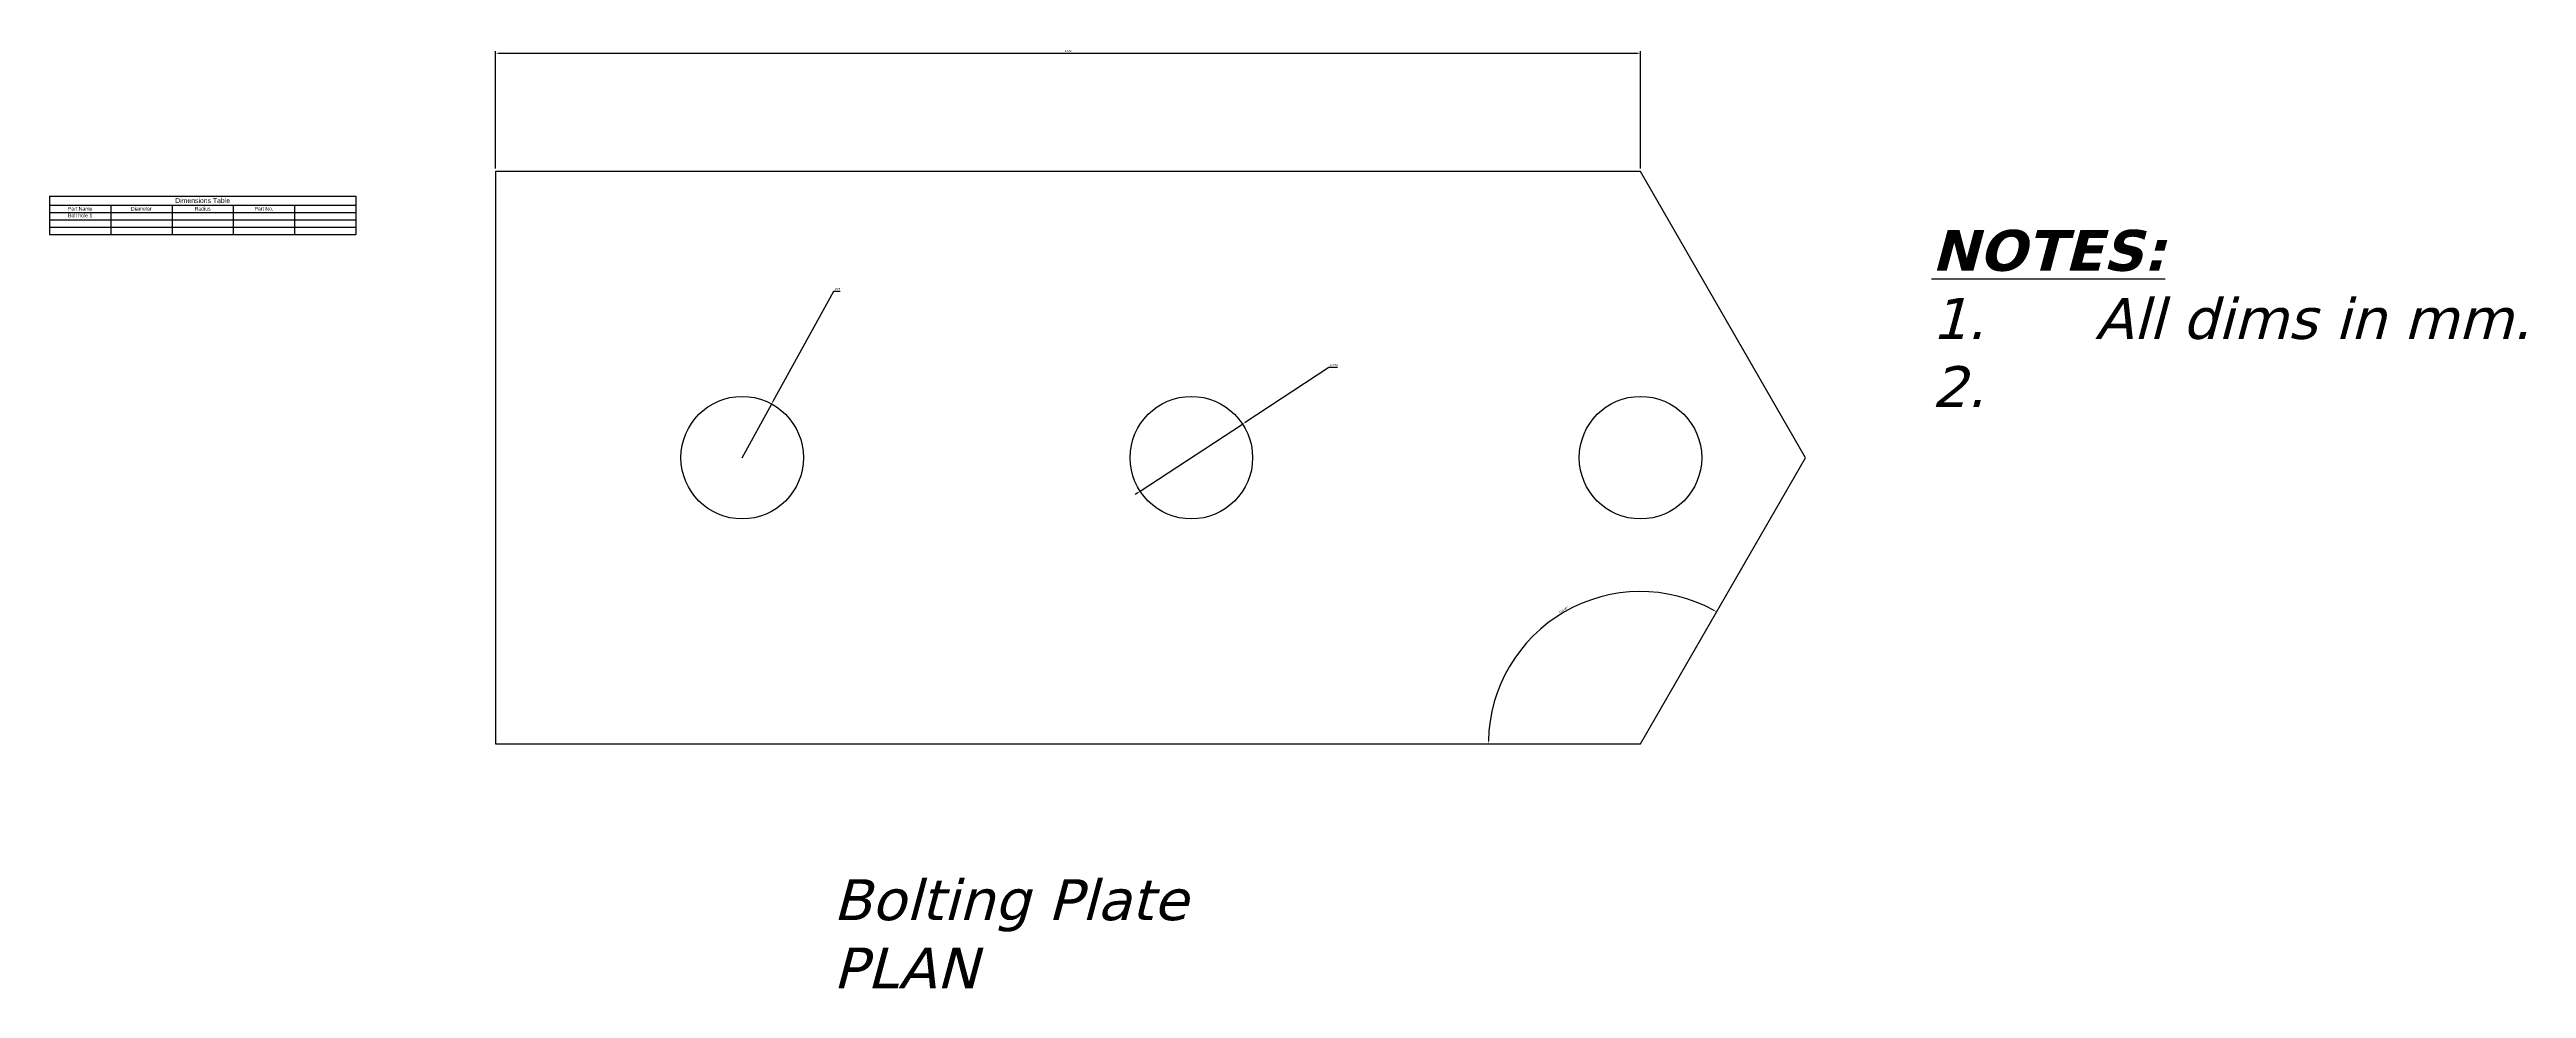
# Model space of a CAD drawing. Header units: millimetres. Extents: x 1119 to 4152, y 611 to 1760.
import ezdxf

# ---------------------------------------------------------------- set-up
doc = ezdxf.new("R2010")
doc.units = ezdxf.units.MM
for name, color, linetype in [('Dimensions', 1, 'Continuous'), ('Objects', 2, 'Continuous'), ('Tables', 1, 'Continuous'), ('Text', 1, 'Continuous')]:
    doc.layers.add(name, color=color, linetype=linetype)
doc.styles.get("Standard").update_dxf_attribs({"font": 'arial.ttf'})
doc.styles.add('Training', font='verdanai.ttf')
doc.dimstyles.new('Training', dxfattribs={"dimtxt": 2.5, "dimasz": 3.5, "dimexe": 2.5, "dimexo": 4, "dimgap": 1.5, "dimtad": 1, "dimtoh": 1, "dimdec": 0, "dimzin": 9, "dimdsep": 46, "dimtxsty": 'Training', "dimcen": 0, "dimclrd": 256, "dimclre": 256, "dimclrt": 256, "dimazin": 0, "dimtm": 1e-09, "dimtfac": 1, "dimtdec": 0, "dimtmove": 0, "dimatfit": 3, "dimldrblk": 'DOT', "dimfxl": 1, "dimtfillclr": 2, "dimlwd": -1, "dimlwe": -1, "dimarcsym": 0})

# ---------------------------------------------------------------- blocks, each defined once
blk = doc.blocks.new('*D5')
at = {"layer": 'Defpoints', "color": 0, "transparency": 16777216}
for p in [(3066.8, 1755.3), (1664.7, 1610.4), (3066.8, 1610.4)]:
    blk.add_point(p, dxfattribs=at)
at = {"layer": 'Dimensions', "transparency": 16777216}
for p, q in [((1664.7, 1614.4), (1664.7, 1757.8)), ((1668.2, 1755.3), (3063.3, 1755.3)), ((3066.8, 1614.4), (3066.8, 1757.8))]:
    blk.add_line(p, q, dxfattribs=at)
for points in [[(1668.2, 1755.9), (1668.2, 1754.8), (1664.7, 1755.3)], [(3063.3, 1755.9), (3063.3, 1754.8), (3066.8, 1755.3)]]:
    blk.add_solid(points, dxfattribs=at)
at = {"layer": 'Dimensions', "transparency": 16777216, "insert": (2365.8, 1758.1), "char_height": 2.5, "attachment_point": 5, "style": 'Training'}
blk.add_mtext('1402', dxfattribs=at)
blk = doc.blocks.new('_Dot')
at = {"color": 0, "linetype": 'ByBlock', "lineweight": -2}
blk.add_line((-0.5, 0), (-1, 0), dxfattribs=at)
at = {"color": 0, "linetype": 'ByBlock', "const_width": 0.5}
blk.add_lwpolyline([(-0.25, 0, 1), (0.25, 0, 1)], format="xyb", close=True, dxfattribs=at)
blk = doc.blocks.new('*D6')
at = {"layer": 'Defpoints', "color": 0, "transparency": 16777216}
for p in [(2002.9, 1326.2), (1966.8, 1260.4)]:
    blk.add_point(p, dxfattribs=at)
at = {"layer": 'Dimensions', "transparency": 16777216}
for p, q in [((2078.4, 1463.9), (2004.5, 1329.2)), ((2086.6, 1463.9), (2078.4, 1463.9)), ((1966.8, 1260.4), (2002.9, 1326.2))]:
    blk.add_line(p, q, dxfattribs=at)
blk.add_solid([(2004, 1329.5), (2005.1, 1328.9), (2002.9, 1326.2)], dxfattribs=at)
at = {"layer": 'Dimensions', "transparency": 16777216, "insert": (2083.2, 1466.7), "char_height": 2.5, "attachment_point": 5, "style": 'Training'}
blk.add_mtext('R75', dxfattribs=at)
blk = doc.blocks.new('*D7')
at = {"layer": 'Defpoints', "color": 0, "transparency": 16777216}
for p in [(2579.6, 1301.5), (2454.1, 1219.3)]:
    blk.add_point(p, dxfattribs=at)
at = {"layer": 'Dimensions', "transparency": 16777216}
for p, q in [((2685.2, 1370.7), (2582.5, 1303.4)), ((2695.7, 1370.7), (2685.2, 1370.7)), ((2454.1, 1219.3), (2579.6, 1301.5)), ((2451.2, 1217.4), (2448.2, 1215.4))]:
    blk.add_line(p, q, dxfattribs=at)
for points in [[(2582.2, 1303.9), (2582.8, 1302.9), (2579.6, 1301.5)], [(2450.8, 1217.9), (2451.5, 1216.9), (2454.1, 1219.3)]]:
    blk.add_solid(points, dxfattribs=at)
at = {"layer": 'Dimensions', "transparency": 16777216, "insert": (2691.2, 1373.7), "char_height": 2.5, "attachment_point": 5, "style": 'Training'}
blk.add_mtext('∅150', dxfattribs=at)
blk = doc.blocks.new('*D8')
at = {"layer": 'Defpoints', "color": 0, "transparency": 16777216}
for p in [(3268.9, 1260.4), (3034.5, 1093.8), (2864.7, 910.4), (3066.8, 910.4), (3066.8, 910.4)]:
    blk.add_point(p, dxfattribs=at)
at = {"layer": 'Dimensions', "transparency": 16777216}
blk.add_arc((3066.8, 910.4), 186.2, 61.0769, 178.9231, dxfattribs=at)
for points in [[(3157.2, 1073.9), (3156.6, 1072.9), (3159.9, 1071.6)], [(2881.2, 913.9), (2880.1, 913.9), (2880.6, 910.4)]]:
    blk.add_solid(points, dxfattribs=at)
at = {"layer": 'Dimensions', "transparency": 16777216, "insert": (2972.3, 1074.1), "char_height": 2.5, "attachment_point": 5, "rotation": 30, "style": 'Training'}
blk.add_mtext('120.00°', dxfattribs=at)
blk = doc.blocks.new('*T9')
at = {"layer": 'Tables', "color": 0, "linetype": 'ByBlock', "lineweight": -2, "transparency": 16777216}
for p, q in [((0, 0), (375, 0)), ((0, 0), (0, -47)), ((375, 0), (375, -47)), ((0, -11), (375, -11)), ((0, -20), (375, -20)), ((0, -29), (375, -29)), ((75, -11), (75, -47)), ((150, -11), (150, -47)), ((225, -11), (225, -47)), ((300, -11), (300, -47)), ((0, -38), (375, -38)), ((0, -47), (375, -47))]:
    blk.add_line(p, q, dxfattribs=at)
at = {"layer": 'Tables', "color": 0, "transparency": 16777216}
for s, insert, char_height, width, attachment_point in [('Part Name', (37.5, -15.5), 4.5, 72, 5), ('Bolt hole 1', (37.5, -21.5), 4.5, 72, 2), ('Diameter', (112.5, -15.5), 4.5, 72, 5), ('Dimensions Table', (187.5, -5.5), 6, 372, 5), ('Radius', (187.5, -15.5), 4.5, 72, 5), ('Part No.', (262.5, -15.5), 4.5, 72, 5)]:
    blk.add_mtext(s, dxfattribs=dict(at, insert=insert, char_height=char_height, width=width, attachment_point=attachment_point))

msp = doc.modelspace()

# ---------------------------------------------------------------- linework, layer by layer
at = {"layer": 'Objects'}
msp.add_line((1664.7, 1610.4), (1664.7, 910.4), dxfattribs=at)
msp.add_lwpolyline([(1664.7, 910.4), (2864.7, 910.4), (3066.8, 910.4), (3268.9, 1260.4), (3066.8, 1610.4), (2864.7, 1610.4), (1664.7, 1610.4)], dxfattribs=at)
for centre in [(1966.8, 1260.4), (2516.8, 1260.4), (3066.8, 1260.4)]:
    msp.add_circle(centre, 75, dxfattribs=at)

# ---------------------------------------------------------------- block references
msp.add_blockref('*T9', (1118.6, 1580.5))

# ---------------------------------------------------------------- texts
at = {"layer": 'Text', "style": 'Training'}
for s, p in [('Bolting Plate', (2077.9, 694.5)), ('PLAN', (2077.9, 610.9))]:
    msp.add_text(s, height=50, dxfattribs=at).set_placement(p)
at = {"layer": 'Text', "insert": (3423.3, 1539.1), "char_height": 50, "attachment_point": 1, "style": 'Training'}
msp.add_mtext_dynamic_manual_height_columns('{\\fVerdana|b1|i1|c0|p34;\\LNOTES:\\P\\pi-150,l150,t150;}1.^IAll dims in mm.\\P2.^I', width=778.627, gutter_width=250, heights=[0], dxfattribs=at)

# ---------------------------------------------------------------- dimensions: what is measured, and where the dimension line sits
at = {"layer": 'Dimensions'}
dim = msp.add_linear_dim(base=(3066.8, 1755.3), p1=(1664.7, 1610.4), p2=(3066.8, 1610.4), dimstyle='Training', dxfattribs=at)
dim.commit()
dim.dimension.update_dxf_attribs({"geometry": '*D5', "text_midpoint": (2365.8, 1758.1)})
dim = msp.add_radius_dim(center=(1966.8, 1260.4), mpoint=(2002.9, 1326.2), dimstyle='Training', dxfattribs=at)
dim.commit()
dim.dimension.update_dxf_attribs({"geometry": '*D6', "text_midpoint": (2083.2, 1463.9), "dimtype": 164})
dim = msp.add_diameter_dim_2p(p1=(2454.1, 1219.3), p2=(2579.6, 1301.5), dimstyle='Training', dxfattribs=at)
dim.commit()
dim.dimension.update_dxf_attribs({"geometry": '*D7', "text_midpoint": (2691.2, 1370.7), "dimtype": 163})
dim = msp.add_angular_dim_2l(base=(3034.5, 1093.8), line1=((3066.8, 910.4), (3268.9, 1260.4)), line2=((2864.7, 910.4), (3066.8, 910.4)), dimstyle='Training', dxfattribs=at)
dim.commit()
dim.dimension.update_dxf_attribs({"geometry": '*D8', "text_midpoint": (2972.3, 1074.1)})

doc.saveas('drawing.dxf')
